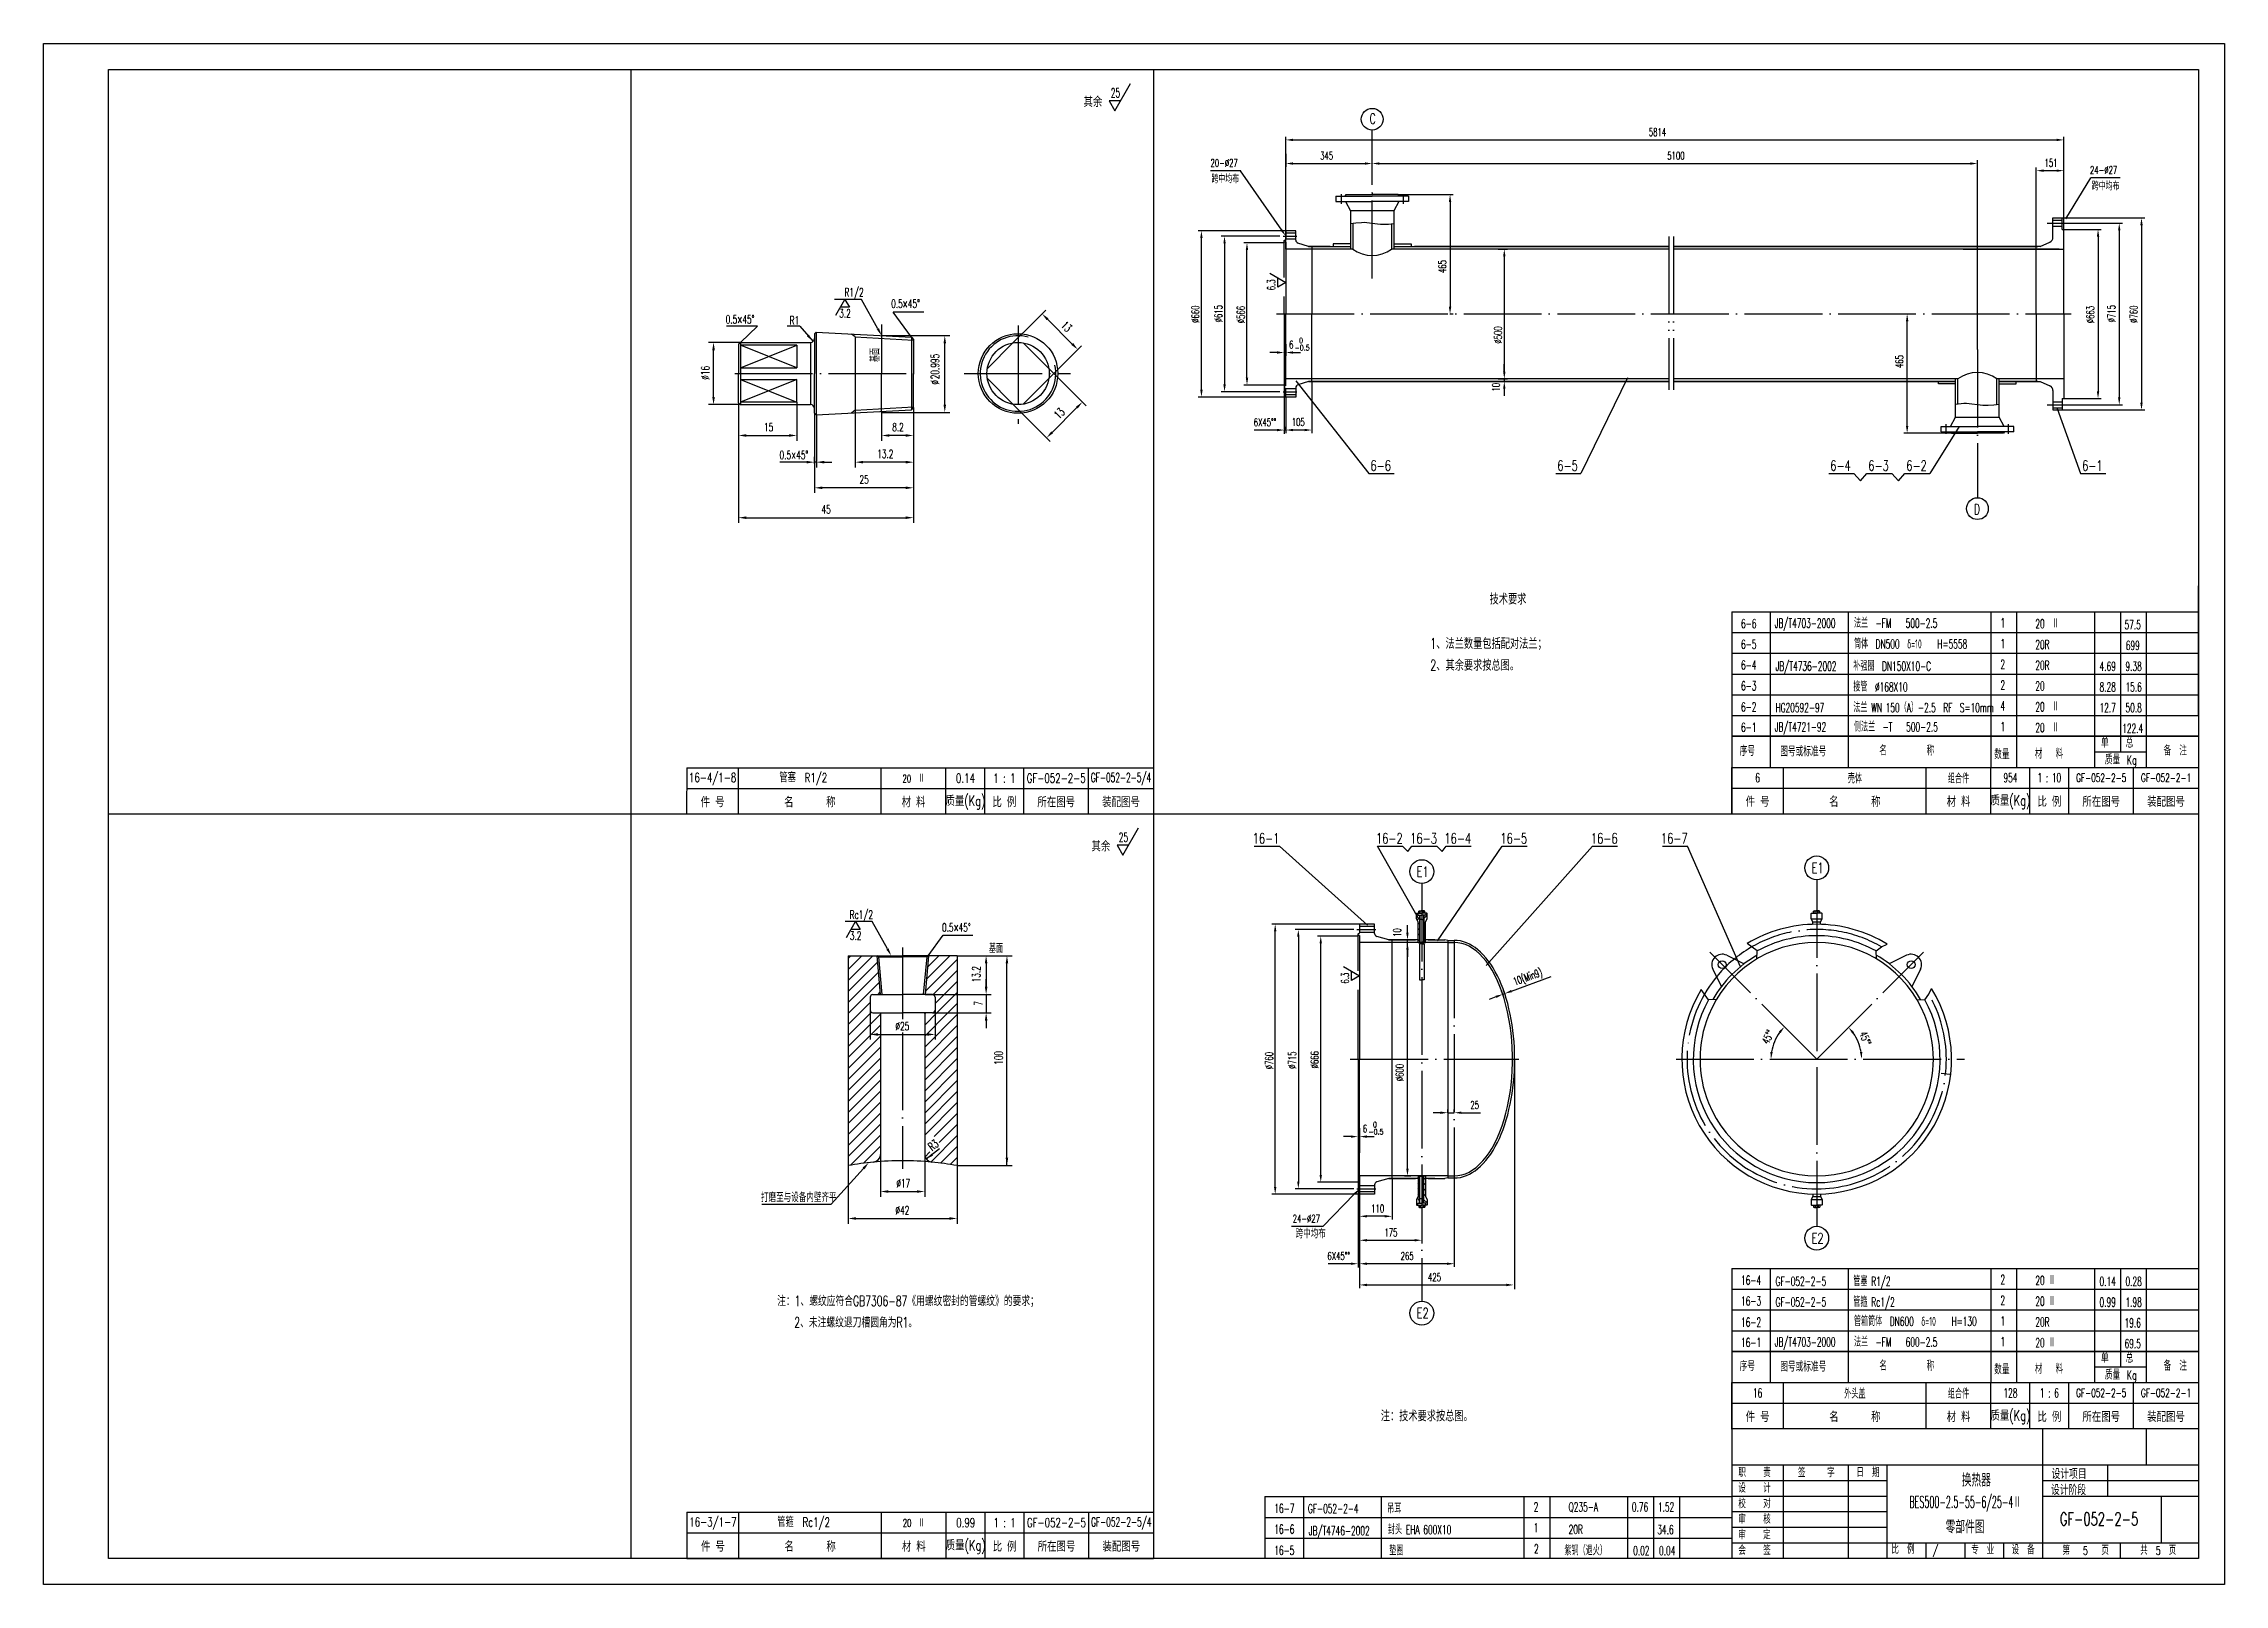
# Model space of a CAD drawing. Extents: x -1168 to 1459, y 189 to 1542.
# Drawn here: x -1168 to -327, y 198 to 792 of the extents above; entities that cross this region are included whole.
import ezdxf
from ezdxf.enums import TextEntityAlignment as Align

# ---------------------------------------------------------------- set-up
doc = ezdxf.new("R2010")
doc.units = 0
doc.header["$MEASUREMENT"] = 0
doc.linetypes.add('DASHDOT-M', pattern=[36, 30, -3, 0, -3])
doc.linetypes.add('DIVIDE-M', pattern=[39, 30, -3, 0, -3, 0, -3])
doc.layers.get('0').update_dxf_attribs({"linetype": 'CONTINUOUS'})
for name, color, linetype in [('1', 3, 'CONTINUOUS'), ('CDR_DWG1', 4, 'CONTINUOUS'), ('CDR_DWG2', 2, 'CONTINUOUS'), ('CDR_DWG3', 1, 'DASHDOT-M'), ('CDR_DWG4', 3, 'DIVIDE-M'), ('XS', 2, 'CONTINUOUS')]:
    doc.layers.add(name, color=color, linetype=linetype)
doc.styles.add('HZ', font='romans', dxfattribs={"width": 0.7, "bigfont": 'hz'})

msp = doc.modelspace()

# ---------------------------------------------------------------- texts
at = {"style": 'HZ'}
for s, height, width, p in [('25', 3.5, 0.6, (-756.9, 770.81)), ('其余', 4, 0.7, (-767.44, 767.09)), ('5814', 3, 0.65, (-549.42, 755.91)), ('345', 3, 0.65, (-676.16, 746.81)), ('5100', 3, 0.65, (-542.31, 746.81)), ('20-%%c27', 3, 0.65, (-718.46, 744.02)), ('跨中均布', 3, 0.68, (-718.05, 737.78)), ('151', 3, 0.65, (-396.79, 744.06)), ('24-%%c27', 3, 0.65, (-379.29, 741.27)), ('跨中均布', 3, 0.68, (-378.55, 735.03)), ('R1/2', 3.2, 0.65, (-859.62, 694.07)), ('0.5×45%%d', 3.2, 0.65, (-841.6, 689.68)), ('0.5×45%%d', 3.2, 0.65, (-905.4, 683.63)), ('R1', 3.2, 0.65, (-880.74, 683.21)), ('3.2', 3.2, 0.65, (-861.62, 685.93)), ('6', 3, 0.65, (-688.15, 674.01)), ('-0.5', 2.084, 0.7, (-686.02, 673.27)), ('0', 2.08, 0.7, (-684.28, 676.02)), ('15', 3.2, 0.65, (-890.6, 642.06)), ('8.2', 3.2, 0.65, (-841.2, 642.06)), ('6X45%%d%%d', 3, 0.65, (-701.8, 644.06)), ('105', 3, 0.65, (-687.11, 644.13)), ('0.5×45%%d', 3.2, 0.65, (-884.63, 631.33)), ('13.2', 3.2, 0.65, (-846.99, 631.77)), ('25', 3.2, 0.65, (-853.82, 621.89)), ('45', 3.2, 0.65, (-868.45, 610.36)), ('技术要求', 4.2, 0.65, (-610.82, 575.29)), ('6-6', 3.5, 0.6, (-513.85, 566.2)), ('JB/T4703-2000', 3.5, 0.6, (-500.88, 566.34)), ('法兰  -FM   500-2.5', 3.5, 0.6, (-470.31, 566.34)), ('20  Ⅱ', 3.5, 0.6, (-400.35, 566.11)), ('1、法兰数量包括配对法兰；', 4.2, 0.65, (-633.72, 558.15)), ('6-5', 3.5, 0.6, (-513.85, 558.2)), ('筒体  DN500  δ=10   H=5558', 3.5, 0.6, (-470.31, 558.34)), ('20R', 3.5, 0.6, (-400.35, 558.11)), ('2、其余要求按总图。', 4.2, 0.65, (-633.72, 549.79)), ('6-4', 3.5, 0.6, (-513.85, 550.2)), ('JB/T4736-2002', 3.5, 0.6, (-500.55, 549.78)), ('补强圈  DN150X10-C', 3.5, 0.6, (-470.55, 549.78)), ('20R', 3.5, 0.6, (-400.35, 550.11)), ('6-3', 3.5, 0.6, (-513.85, 542.2)), ('接管  %%C168X10', 3.5, 0.6, (-470.55, 541.78)), ('20  ', 3.5, 0.6, (-400.35, 542.11)), ('6-2', 3.5, 0.6, (-513.85, 534.03)), ('JB/T4721-92', 3.5, 0.6, (-500.88, 526.34)), ('HG20592-97', 3.5, 0.6, (-500.55, 533.78)), ('法兰 WN 150（A）-2.5  RF  S=10mm', 3.5, 0.6, (-470.55, 533.78)), ('侧法兰  -T   500-2.5', 3.5, 0.6, (-470.31, 526.34)), ('20  Ⅱ', 3.5, 0.6, (-400.35, 534.11)), ('6-1', 3.5, 0.6, (-513.85, 526.2)), ('20  Ⅱ', 3.5, 0.6, (-400.35, 526.11)), ('单', 3.5, 0.65, (-375.05, 520.15)), ('总', 3.5, 0.65, (-365.52, 520.15)), ('序号', 3.5, 0.65, (-514.4, 516.96)), ('图号或标准号', 3.5, 0.65, (-498.73, 516.77)), ('名         称', 3.5, 0.65, (-460.53, 517.14)), ('数量', 3.5, 0.65, (-416.23, 515.69)), ('材   料', 3.5, 0.65, (-400.57, 515.89)), ('质量', 3.5, 0.65, (-373.56, 513.67)), ('Kg', 3.5, 0.65, (-365.13, 513.62)), ('备  注', 3.5, 0.65, (-350.92, 517.11)), ('其余', 4, 0.7, (-764.36, 480.09)), ('25', 3.5, 0.6, (-753.83, 483.81)), ('Rc1/2', 3.2, 0.65, (-857.6, 454.15)), ('3.2', 3.2, 0.65, (-857.52, 446.02)), ('0.5×45%%d', 3.2, 0.65, (-822, 449.19)), ('基面', 3.2, 0.65, (-803.9, 441)), ('%%c25', 3.2, 0.65, (-839.95, 411.13)), ('25', 3, 0.65, (-618.23, 380.86)), ('6', 3, 0.65, (-659.7, 371.72)), ('-0.5', 2.084, 0.7, (-657.56, 370.98)), ('0', 2.08, 0.7, (-655.83, 373.73)), ('%%c17', 3.2, 0.65, (-839.6, 350.58)), ('打磨至与设备内壁齐平', 3.2, 0.7, (-891.79, 344.96)), ('%%c42', 3.2, 0.65, (-839.95, 340.19)), ('24-%%c27', 3, 0.65, (-686.75, 337.05)), ('110', 3, 0.65, (-656.47, 340.93)), ('跨中均布', 3.2, 0.7, (-685.65, 331.02)), ('175', 3, 0.65, (-651.38, 331.69)), ('6X45%%d%%d', 3, 0.65, (-673.35, 322.65)), ('265', 3, 0.65, (-645.13, 322.65)), ('425', 3, 0.65, (-634.57, 314.46)), ('16-4', 3.5, 0.6, (-513.85, 313.05)), ('GF-052-2-5', 3.5, 0.6, (-500.55, 312.62)), ('管塞 R1/2', 3.5, 0.6, (-470.55, 312.62)), ('20 Ⅱ', 3.5, 0.6, (-400.35, 312.95)), ('注：1、螺纹应符合GB7306-87《用螺纹密封的管螺纹》的要求；', 4, 0.65, (-885.57, 304.8)), ('16-3', 3.5, 0.6, (-513.85, 305.05)), ('GF-052-2-5', 3.5, 0.6, (-500.55, 304.62)), ('管箍 Rc1/2', 3.5, 0.6, (-470.55, 304.62)), ('20 Ⅱ', 3.5, 0.6, (-400.35, 304.95)), ('2、未注螺纹退刀槽圆角为R1。', 4, 0.65, (-878.95, 296.55)), ('16-2', 3.5, 0.6, (-513.85, 296.87)), ('管箱筒体  DN600  δ=10   H=130', 3.5, 0.6, (-470.31, 297.18)), ('20R', 3.5, 0.6, (-400.35, 296.95)), ('16-1', 3.5, 0.6, (-513.85, 289.05)), ('JB/T4703-2000', 3.5, 0.6, (-500.88, 289.18)), ('法兰  -FM   600-2.5', 3.5, 0.6, (-470.31, 289.18)), ('20 Ⅱ', 3.5, 0.6, (-400.35, 288.95)), ('单', 3.5, 0.65, (-375.05, 283)), ('总', 3.5, 0.65, (-365.52, 283)), ('序号', 3.5, 0.65, (-514.4, 279.8)), ('图号或标准号', 3.5, 0.65, (-498.73, 279.61)), ('名         称', 3.5, 0.65, (-460.53, 279.98)), ('数量', 3.5, 0.65, (-416.23, 278.54)), ('材   料', 3.5, 0.65, (-400.57, 278.74)), ('质量', 3.5, 0.65, (-373.56, 276.51)), ('Kg', 3.5, 0.65, (-365.13, 276.46)), ('备  注', 3.5, 0.65, (-350.92, 279.96)), ('注：技术要求按总图。', 4.2, 0.65, (-652.8, 260.38)), ('职    责', 3.2, 0.7, (-514.9, 238.94)), ('设    计', 3.2, 0.7, (-514.9, 232.94)), ('签     字', 3.2, 0.7, (-491.89, 238.89)), ('日  期', 3.2, 0.7, (-469.34, 238.98)), ('设计阶段', 4, 0.65, (-394.32, 231.99)), ('设计项目', 4, 0.65, (-394.11, 238.15)), ('16-7', 3.5, 0.6, (-693.85, 225.05)), ('GF-052-2-4', 3.5, 0.6, (-680.88, 225)), ('吊耳', 3.5, 0.6, (-650.31, 225)), ('Q235-A', 3.5, 0.6, (-580.35, 225.61)), ('校    对', 3.2, 0.7, (-514.9, 226.94)), ('16-6', 3.5, 0.6, (-693.85, 217.05)), ('JB/T4746-2002', 3.5, 0.6, (-680.55, 216.44)), ('封头 EHA 600X10', 3.5, 0.6, (-650.03, 216.88)), ('20R', 3.5, 0.6, (-580.35, 216.95)), ('34.6', 3.5, 0.6, (-546.15, 216.88)), ('审    核', 3.2, 0.7, (-514.9, 220.94)), ('GF-052-2-5', 5, 0.65, (-390.9, 220.24)), ('16-5', 3.5, 0.6, (-693.85, 208.87)), ('垫圈', 3.5, 0.6, (-649.54, 208.79)), ('会    签', 3.2, 0.7, (-514.9, 208.94)), ('审    定', 3.2, 0.7, (-514.9, 214.94)), ('比  例', 3.2, 0.7, (-455.87, 209.36)), ('/', 3.2, 0.7, (-439.91, 209.18)), ('专  业', 3.2, 0.7, (-425.1, 209.16)), ('设  备', 3.2, 0.7, (-409.52, 209.15)), ('第   5   页', 3.2, 0.7, (-389.92, 208.95)), ('共  5  页', 3.2, 0.7, (-359.92, 208.95))]:
    msp.add_text(s, height=height, dxfattribs=dict(at, width=width)).set_placement(p)
at = {"style": 'HZ', "width": 0.65}
for s, height, rotation, p in [('465', 3, 90, (-627.57, 703.06)), ('6.3', 3, 90, (-693.55, 696.44)), ('%%c660', 3, 90, (-722.81, 683.89)), ('%%c615', 3, 90, (-713.89, 684.06)), ('%%c566', 3, 90, (-705.24, 683.73)), ('%%c663', 3, 90, (-377.68, 683.73)), ('%%c715', 3, 90, (-369.5, 684.06)), ('%%c760', 3, 90, (-360.92, 683.89)), ('13', 3.2, 315, (-776.37, 682.61)), ('%%c500', 3, 90, (-606.06, 675.85)), ('%%c16', 3.2, 90, (-911.7, 661.92)), ('基面', 3.2, 90, (-846.13, 668.78)), ('20.995', 3.2, 90, (-823.09, 662.14)), ('465', 3, 90, (-451.3, 666.44)), ('%%c', 3.2, 90, (-823.09, 660.06)), ('10', 3, 90, (-606.85, 657.37)), ('13', 3.2, 45, (-776.88, 646.59)), ('10', 3, 90, (-644.98, 447.15)), ('13.2', 3.2, 90, (-807.21, 429.63)), ('6.3', 3, 90, (-665.1, 429.15)), ('10(Min9)', 3, 20, (-601.11, 428.36)), ('7', 3.2, 90, (-806.39, 420.65)), ('45%%d%%d', 3, 64.08577, (-503.27, 405.53)), ('45%%d%%d', 3, 291.68525, (-468.33, 409.92)), ('100', 3.2, 90, (-798.56, 397.82)), ('%%c760', 3, 90, (-694.35, 396.11)), ('%%c715', 3, 90, (-685.44, 396.28)), ('%%c666', 3, 90, (-676.79, 396.44)), ('%%c600', 3, 90, (-644, 391.51)), ('R3', 3.2, 37.69483, (-825.84, 364.49))]:
    msp.add_text(s, height=height, rotation=rotation, dxfattribs=at).set_placement(p)
at = {"style": 'HZ'}
for s, height, width, p in [('1', 3.5, 0.6, (-412.91, 568.22)), ('57.5', 3.5, 0.6, (-362.79, 567.52)), ('1', 3.5, 0.6, (-412.91, 560.22)), ('699', 3.5, 0.6, (-362.79, 559.52)), ('2', 3.5, 0.6, (-412.91, 552.22)), ('4.69', 3.5, 0.6, (-372.45, 551.48)), ('9.38', 3.5, 0.6, (-362.45, 551.48)), ('2', 3.5, 0.6, (-412.91, 544.22)), ('8.28', 3.5, 0.6, (-372.45, 543.48)), ('15.6', 3.5, 0.6, (-362.45, 543.48)), ('4', 3.5, 0.6, (-412.91, 536.22)), ('1', 3.5, 0.6, (-412.91, 528.22)), ('12.7', 3.5, 0.6, (-372.45, 535.48)), ('50.8', 3.5, 0.6, (-362.45, 535.48)), ('122.4', 3.5, 0.6, (-362.79, 527.52)), ('16-4/1-8', 3.5, 0.7, (-910.46, 508.35)), ('管塞  R1/2   ', 3.5, 0.7, (-872.96, 508.35)), ('20  Ⅱ', 3, 0.65, (-832.96, 508.35)), ('0.14', 3.5, 0.7, (-812.96, 508.35)), ('1 : 1', 3.5, 0.7, (-797.96, 508.35)), ('GF-052-2-5', 3.5, 0.7, (-777.96, 508.35)), ('GF-052-2-5/4', 3.5, 0.6, (-752.96, 508.35)), ('6', 3.5, 0.6, (-507.46, 508.5)), ('壳体', 3.5, 0.6, (-469.96, 508.5)), ('组合件', 3.5, 0.6, (-429.96, 508.5)), ('954', 3.5, 0.6, (-409.96, 508.5)), ('1 : 10', 3.5, 0.6, (-394.96, 508.5)), ('GF-052-2-5', 3.2, 0.65, (-374.96, 508.5)), ('GF-052-2-1', 3.2, 0.65, (-349.96, 508.5)), ('件 号', 4, 0.7, (-910.46, 499.35)), ('名      称', 4, 0.7, (-872.96, 499.35)), ('材 料', 4, 0.7, (-832.96, 499.35)), ('质量(Kg)', 4, 0.7, (-812.96, 499.35)), ('比 例', 4, 0.7, (-797.96, 499.35)), ('所在图号', 4, 0.7, (-777.96, 499.35)), ('装配图号', 4, 0.7, (-752.96, 499.35)), ('件 号', 4, 0.7, (-507.46, 499.5)), ('名      称', 4, 0.7, (-469.96, 499.5)), ('材 料', 4, 0.7, (-429.96, 499.5)), ('质量(Kg)', 4, 0.7, (-409.96, 499.5)), ('比 例', 4, 0.7, (-394.96, 499.5)), ('所在图号', 4, 0.7, (-374.96, 499.5)), ('装配图号', 4, 0.7, (-349.96, 499.5)), ('2', 3.5, 0.6, (-412.91, 315.06)), ('0.14', 3.5, 0.6, (-372.45, 314.32)), ('0.28', 3.5, 0.6, (-362.45, 314.32)), ('2', 3.5, 0.6, (-412.91, 307.06)), ('0.99', 3.5, 0.6, (-372.45, 306.32)), ('1.98', 3.5, 0.6, (-362.45, 306.32)), ('1', 3.5, 0.6, (-412.91, 299.06)), ('19.6', 3.5, 0.6, (-362.79, 298.36)), ('1', 3.5, 0.6, (-412.91, 291.06)), ('69.5', 3.5, 0.6, (-362.79, 290.36)), ('16', 3.5, 0.6, (-507.46, 271.35)), ('外头盖', 3.5, 0.6, (-469.96, 271.35)), ('组合件', 3.5, 0.6, (-429.96, 271.35)), ('128', 3.5, 0.6, (-409.96, 271.35)), ('1 : 6', 3.5, 0.6, (-394.96, 271.35)), ('GF-052-2-5', 3.2, 0.65, (-374.96, 271.35)), ('GF-052-2-1', 3.2, 0.65, (-349.96, 271.35)), ('件 号', 4, 0.7, (-507.46, 262.35)), ('名      称', 4, 0.7, (-469.96, 262.35)), ('材 料', 4, 0.7, (-429.96, 262.35)), ('质量(Kg)', 4, 0.7, (-409.96, 262.35)), ('比 例', 4, 0.7, (-394.96, 262.35)), ('所在图号', 4, 0.7, (-374.96, 262.35)), ('装配图号', 4, 0.7, (-349.96, 262.35)), (' 换热器', 5, 0.65, (-424.23, 237.99)), ('2', 3.5, 0.6, (-592.91, 227.38)), ('0.76', 3.5, 0.6, (-552.79, 227.38)), ('1.52', 3.5, 0.6, (-542.79, 227.38)), ('BES500-2.5-55-6/25-4Ⅱ', 4.5, 0.5, (-427.42, 228.99)), ('16-3/1-7', 3.5, 0.7, (-910.35, 221.35)), ('管箍  Rc1/2   ', 3.5, 0.7, (-872.85, 221.35)), ('20  Ⅱ', 3, 0.65, (-832.85, 221.35)), ('0.99', 3.5, 0.7, (-812.85, 221.35)), ('1 : 1', 3.5, 0.7, (-797.85, 221.35)), ('GF-052-2-5', 3.5, 0.7, (-777.85, 221.35)), ('GF-052-2-5/4', 3.5, 0.6, (-752.85, 221.35)), ('1', 3.5, 0.6, (-592.91, 219.38)), ('零部件图', 5, 0.65, (-427.46, 219.94)), ('件 号', 4, 0.7, (-910.35, 212.35)), ('名      称', 4, 0.7, (-872.85, 212.35)), ('材 料', 4, 0.7, (-832.85, 212.35)), ('质量(Kg)', 4, 0.7, (-812.85, 212.35)), ('比 例', 4, 0.7, (-797.85, 212.35)), ('所在图号', 4, 0.7, (-777.85, 212.35)), ('装配图号', 4, 0.7, (-752.85, 212.35)), ('2', 3.5, 0.6, (-592.8, 211.25)), ('0.02', 3.5, 0.6, (-552.34, 210.51)), ('0.04', 3.5, 0.6, (-542.34, 210.51))]:
    msp.add_text(s, height=height, dxfattribs=dict(at, width=width)).set_placement(p, align=Align.MIDDLE)
at = {"style": 'HZ', "width": 0.6}
msp.add_text('紫铜（退火）', height=3.5, dxfattribs=at).set_placement((-573.77, 208.79), align=Align.CENTER)
at = {"layer": 'CDR_DWG1', "style": 'HZ', "width": 0.7}
for s, p in [('6-6', (-652.82, 628.85)), ('6-5', (-580.74, 628.85)), ('6-4', (-475.47, 628.85)), ('6-3', (-460.82, 628.85)), ('6-2', (-446.16, 628.85)), ('6-1', (-378.35, 628.85)), ('16-1', (-697.04, 485.15)), ('16-2', (-649.5, 485.15)), ('16-3', (-636.29, 485.15)), ('16-4', (-623.08, 485.15)), ('16-5', (-601.48, 485.15)), ('16-6', (-566.6, 485.15)), ('16-7', (-539.6, 485.15))]:
    msp.add_text(s, height=4, dxfattribs=at).set_placement(p, align=Align.MIDDLE)
msp.add_text('E2', height=4, dxfattribs=at).set_placement((-484.35, 328.98), align=Align.CENTER)
at = {"layer": 'CDR_DWG2', "style": 'HZ'}
for s, width, p in [('C', 0.65, (-655.93, 760.61)), ('D', 0.65, (-422.85, 610.01)), ('E1', 0.7, (-636.62, 470.34)), ('E1', 0.7, (-484.35, 471.76)), ('E2', 0.7, (-636.62, 300.13))]:
    msp.add_text(s, height=4, dxfattribs=dict(at, width=width)).set_placement(p, align=Align.CENTER)

# ---------------------------------------------------------------- blocks, each defined once
blk = doc.blocks.new('*X99')
at = {"layer": '1', "color": 0, "linetype": 'Continuous'}
for p, q in [((-22125.58, -20016.59), (-22116.03, -20007.04)), ((-22125.58, -20012.35), (-22120.27, -20007.04)), ((-22125.58, -20008.1), (-22124.52, -20007.04)), ((-22095.39, -20016.09), (-22086.33, -20007.04)), ((-22094.96, -20011.43), (-22090.58, -20007.04)), ((-22125.58, -20020.83), (-22114.36, -20009.61)), ((-22125.58, -20025.07), (-22114.01, -20013.5)), ((-22095.81, -20020.76), (-22083.58, -20008.53)), ((-22092.85, -20022.04), (-22083.58, -20012.77)), ((-22125.58, -20029.32), (-22113.66, -20017.4)), ((-22114.06, -20022.04), (-22113.31, -20021.29)), ((-22092.87, -20022.06), (-22092.85, -20022.04)), ((-22092.08, -20025.52), (-22088.61, -20022.04)), ((-22091.36, -20029.04), (-22084.36, -20022.04)), ((-22088.61, -20022.04), (-22083.58, -20017.02)), ((-22084.36, -20022.04), (-22083.58, -20021.26)), ((-22125.58, -20033.56), (-22117.08, -20025.06)), ((-22125.58, -20037.8), (-22116.64, -20028.87)), ((-22125.58, -20042.05), (-22113.08, -20029.55)), ((-22096.08, -20038), (-22087.12, -20029.04)), ((-22096.08, -20033.76), (-22091.36, -20029.04)), ((-22096.08, -20029.52), (-22095.61, -20029.04)), ((-22096.08, -20042.24), (-22083.58, -20029.74)), ((-22087.12, -20029.04), (-22083.58, -20025.5)), ((-22125.58, -20046.29), (-22113.08, -20033.79)), ((-22125.58, -20050.53), (-22113.08, -20038.03)), ((-22096.08, -20046.49), (-22083.58, -20033.99)), ((-22096.08, -20050.73), (-22083.58, -20038.23)), ((-22125.58, -20054.77), (-22113.08, -20042.27)), ((-22125.58, -20059.02), (-22113.08, -20046.52)), ((-22096.08, -20054.97), (-22083.58, -20042.47)), ((-22096.08, -20059.21), (-22083.58, -20046.71)), ((-22125.58, -20063.26), (-22113.08, -20050.76)), ((-22125.58, -20067.5), (-22113.08, -20055)), ((-22096.08, -20063.46), (-22083.58, -20050.96)), ((-22096.08, -20067.7), (-22083.58, -20055.2)), ((-22125.58, -20071.74), (-22113.08, -20059.24)), ((-22125.58, -20075.99), (-22113.08, -20063.49)), ((-22096.08, -20071.94), (-22083.58, -20059.44)), ((-22096.08, -20076.19), (-22083.58, -20063.69)), ((-22125.58, -20080.23), (-22113.08, -20067.73)), ((-22125.58, -20084.47), (-22113.08, -20071.97)), ((-22092.4, -20076.74), (-22083.58, -20067.93)), ((-22090.48, -20079.07), (-22083.58, -20072.17)), ((-22124.66, -20087.8), (-22113.08, -20076.21)), ((-22119.68, -20087.05), (-22113.08, -20080.46)), ((-22096.08, -20080.43), (-22095.94, -20080.28)), ((-22096.08, -20084.67), (-22094.09, -20082.68)), ((-22093.75, -20086.59), (-22083.58, -20076.41)), ((-22089.92, -20087), (-22083.58, -20080.66)), ((-22114.92, -20086.54), (-22113.08, -20084.7)), ((-22086.2, -20087.52), (-22083.58, -20084.9))]:
    blk.add_line(p, q, dxfattribs=at)
blk = doc.blocks.new('*X70')
for p, q in [((15.53, 49.48), (16.04, 49.98)), ((15.79, 47.61), (16.92, 48.74)), ((16.16, 45.86), (16.92, 46.62)), ((16.16, 43.74), (16.92, 44.5)), ((16.16, 41.62), (16.92, 42.38)), ((18.35, 48.05), (19.73, 49.43)), ((18.35, 45.93), (19.1, 46.68)), ((18.35, 43.8), (19.1, 44.56)), ((18.35, 41.68), (19.1, 42.44)), ((16.16, 39.5), (16.92, 40.26)), ((18.35, 39.56), (19.1, 40.32))]:
    blk.add_line(p, q)
blk = doc.blocks.new('CZD')
at = {"layer": 'XS'}
blk.add_lwpolyline([(3.5, 6.06), (0, 0), (-1.75, 3.03), (1.75, 3.03)], dxfattribs=at)

# ---------------------------------------------------------------- linework, layer by layer
for p, q in [((-1168.46, 197.53), (-1168.46, 791.53)), ((-1168.46, 791.53), (-327.46, 791.53)), ((-327.46, 791.53), (-327.46, 197.53)), ((-941.96, 781.53), (-941.96, 207.53)), ((-755.33, 765.66), (-749.25, 776.2)), ((-740.46, 781.53), (-740.46, 207.53)), ((-753.11, 769.51), (-757.56, 769.51)), ((-757.56, 769.51), (-755.33, 765.66)), ((-656.09, 745.31), (-656.09, 758.16)), ((-689.39, 749.05), (-689.39, 755.66)), ((-689.39, 712.31), (-689.39, 749.05)), ((-689.39, 749.05), (-689.39, 744.06)), ((-686.59, 754.41), (-392.19, 754.41)), ((-389.39, 719.91), (-389.39, 755.66)), ((-707.11, 742.52), (-718.46, 742.52)), ((-706.75, 742.52), (-707.11, 742.52)), ((-690.99, 719.59), (-706.93, 742.52)), ((-686.59, 745.31), (-658.89, 745.31)), ((-656.09, 745.31), (-656.09, 746.56)), ((-653.29, 745.31), (-425.49, 745.31)), ((-422.69, 673.6), (-422.69, 746.56)), ((-399.99, 713.31), (-399.99, 743.81)), ((-397.19, 742.56), (-392.19, 742.56)), ((-389.39, 730.85), (-389.39, 743.81)), ((-646.08, 733.31), (-624.82, 733.31)), ((-388.54, 723.95), (-378.97, 739.77)), ((-367.62, 739.77), (-378.97, 739.77)), ((-626.07, 730.51), (-626.07, 690.11)), ((-389.99, 724.31), (-358.17, 724.31)), ((-689.39, 719.33), (-723.2, 719.33)), ((-721.95, 658.08), (-721.95, 716.53)), ((-691.66, 717.29), (-714.29, 717.29)), ((-389.39, 719.91), (-374.93, 719.91)), ((-387.89, 722.31), (-366.75, 722.31)), ((-376.18, 717.11), (-376.18, 657.51)), ((-368, 719.51), (-368, 655.11)), ((-359.42, 721.51), (-359.42, 653.11)), ((-713.04, 714.49), (-713.04, 660.12)), ((-689.99, 714.71), (-705.63, 714.71)), ((-704.38, 662.71), (-704.38, 711.91)), ((-607.54, 712.31), (-603.9, 712.31)), ((-605.15, 709.51), (-605.15, 665.11)), ((-695.63, 703.07), (-689.39, 699.46)), ((-692.51, 697.66), (-692.51, 701.27)), ((-689.39, 699.46), (-692.51, 697.66)), ((-862.22, 692.94), (-863.49, 692.94)), ((-859.42, 692.94), (-862.22, 692.94)), ((-853.03, 692.94), (-861.85, 692.94)), ((-846.72, 681.58), (-853.03, 692.94)), ((-893.21, 682.55), (-905.13, 682.55)), ((-899.72, 676.35), (-893.21, 682.55)), ((-876.87, 682.57), (-881.66, 682.57)), ((-876.87, 682.57), (-871.72, 676.73)), ((-845.27, 683.23), (-845.27, 664.35)), ((-828.95, 687.97), (-840.87, 687.97)), ((-833.71, 678.33), (-840.87, 687.97)), ((-799.57, 671.25), (-782.01, 688.81)), ((-771.75, 675.72), (-781.3, 685.27)), ((-626.16, 687.31), (-624.82, 687.31)), ((-452.17, 687.31), (-448.55, 687.31)), ((-449.8, 644.11), (-449.8, 684.51)), ((-899.72, 676.35), (-912.1, 676.35)), ((-910.1, 655.35), (-910.1, 673.35)), ((-855.47, 678.45), (-855.47, 628.17)), ((-845.27, 678.95), (-818.92, 678.95)), ((-820.92, 652.38), (-820.92, 675.95)), ((-785.78, 657.46), (-768.22, 675.02)), ((-689.39, 675.69), (-689.39, 671.19)), ((-780.83, 666.3), (-766.45, 651.92)), ((-692.79, 672.44), (-695.59, 672.44)), ((-689.99, 672.58), (-689.99, 671.19)), ((-689.39, 672.44), (-689.99, 672.44)), ((-689.39, 672.44), (-689.99, 672.44)), ((-686.59, 672.44), (-683.79, 672.44)), ((-605.15, 665.11), (-605.15, 667.91)), ((-845.27, 649.38), (-845.27, 664.35)), ((-691.66, 657.32), (-714.29, 657.32)), ((-689.99, 659.91), (-705.63, 659.91)), ((-689.99, 659.28), (-689.99, 641.14)), ((-685.5, 661.59), (-657.37, 625.78)), ((-679.37, 661.51), (-679.37, 641.31)), ((-607.54, 662.31), (-603.9, 662.31)), ((-605.15, 661.31), (-606.4, 661.31)), ((-605.15, 662.31), (-605.15, 661.31)), ((-605.15, 662.31), (-605.15, 661.31)), ((-605.15, 658.51), (-605.15, 655.71)), ((-557.61, 662.66), (-575.59, 625.78)), ((-899.72, 652.35), (-912.1, 652.35)), ((-900.47, 653.1), (-900.47, 638.46)), ((-877.97, 653.36), (-877.97, 638.46)), ((-871.21, 649.06), (-871.21, 618.29)), ((-870.43, 648.34), (-870.43, 628.17)), ((-845.27, 649.38), (-845.27, 638.46)), ((-845.27, 649.38), (-818.92, 649.38)), ((-832.97, 651.19), (-832.97, 638.46)), ((-794.62, 652.51), (-780.24, 638.13)), ((-779.54, 641.67), (-769.99, 651.22)), ((-689.39, 655.28), (-723.2, 655.28)), ((-689.39, 655.28), (-689.39, 643.81)), ((-391.92, 650.82), (-382.9, 625.78)), ((-389.99, 650.31), (-358.17, 650.31)), ((-389.39, 654.71), (-374.93, 654.71)), ((-387.89, 652.31), (-366.75, 652.31)), ((-897.47, 640.46), (-880.97, 640.46)), ((-835.97, 640.46), (-842.27, 640.46)), ((-692.79, 642.56), (-701.57, 642.56)), ((-689.39, 642.56), (-689.99, 642.56)), ((-689.39, 642.56), (-689.99, 642.56)), ((-689.39, 642.56), (-689.39, 643.81)), ((-689.39, 643.81), (-689.39, 641.31)), ((-682.17, 642.56), (-686.59, 642.56)), ((-427.69, 641.31), (-451.05, 641.31)), ((-429.69, 643.91), (-441.01, 625.78)), ((-900.47, 638.46), (-900.47, 606.76)), ((-871.21, 629.61), (-871.21, 632.17)), ((-832.97, 638.46), (-832.97, 628.17)), ((-874.21, 630.17), (-884.6, 630.17)), ((-870.43, 630.17), (-871.21, 630.17)), ((-867.43, 630.17), (-864.43, 630.17)), ((-835.97, 630.17), (-852.47, 630.17)), ((-832.97, 628.17), (-832.97, 618.29)), ((-657.37, 625.78), (-647.67, 625.78)), ((-585.29, 625.78), (-575.59, 625.78)), ((-480.02, 625.78), (-470.32, 625.78)), ((-470.32, 625.78), (-467.82, 623.03)), ((-467.82, 623.03), (-465.37, 625.78)), ((-465.37, 625.78), (-455.67, 625.78)), ((-455.67, 625.78), (-453.17, 623.03)), ((-453.17, 623.03), (-450.71, 625.78)), ((-450.71, 625.78), (-441.01, 625.78)), ((-422.69, 629.31), (-422.69, 616.45)), ((-382.9, 625.78), (-373.2, 625.78)), ((-835.97, 620.29), (-868.21, 620.29)), ((-832.97, 618.29), (-832.97, 606.76)), ((-897.47, 608.76), (-835.97, 608.76)), ((-367.45, 532.5), (-367.45, 572.5)), ((-517.45, 564.5), (-337.46, 564.5)), ((-517.45, 556.5), (-337.46, 556.5)), ((-517.45, 548.5), (-337.46, 548.5)), ((-517.45, 540.5), (-337.46, 540.5)), ((-517.45, 532.5), (-337.46, 532.5)), ((-517.45, 532.5), (-337.46, 532.5)), ((-367.45, 524.5), (-367.45, 532.5)), ((-337.46, 524.5), (-517.45, 524.5)), ((-517.45, 524.5), (-337.46, 524.5)), ((-367.45, 518.5), (-367.45, 524.5)), ((-377.45, 518.5), (-357.45, 518.5)), ((-517.46, 494.5), (-517.46, 512.5)), ((-920.46, 504.35), (-740.46, 504.35)), ((-517.46, 504.5), (-337.46, 504.5)), ((-517.45, 504.5), (-337.46, 504.5)), ((-1143.46, 494.53), (-337.46, 494.53)), ((-920.56, 494.53), (-740.56, 494.53)), ((-752.26, 478.66), (-746.17, 489.2)), ((-754.48, 482.51), (-752.26, 478.66)), ((-750.03, 482.51), (-754.48, 482.51)), ((-701.59, 482.07), (-691.89, 482.07)), ((-657.96, 451.62), (-691.89, 482.07)), ((-638.24, 454.21), (-654.05, 482.07)), ((-654.05, 482.07), (-644.35, 482.07)), ((-644.35, 482.07), (-642.32, 480.06)), ((-642.32, 480.06), (-640.84, 482.07)), ((-640.84, 482.07), (-631.14, 482.07)), ((-631.14, 482.07), (-629.12, 480.06)), ((-630.93, 445.6), (-606.03, 482.07)), ((-629.12, 480.06), (-627.63, 482.07)), ((-627.63, 482.07), (-617.93, 482.07)), ((-612.13, 436.08), (-571.15, 482.07)), ((-606.03, 482.07), (-596.33, 482.07)), ((-571.15, 482.07), (-561.45, 482.07)), ((-544.15, 482.07), (-534.45, 482.07)), ((-514.07, 435.62), (-534.45, 482.07)), ((-858.12, 453.03), (-859.39, 453.03)), ((-855.32, 453.03), (-858.12, 453.03)), ((-848.93, 453.03), (-857.75, 453.03)), ((-843.04, 442.52), (-848.93, 453.03)), ((-827.36, 439.9), (-821.6, 447.81)), ((-821.6, 447.81), (-810.15, 447.81)), ((-660.93, 452.04), (-694.75, 452.04)), ((-693.5, 350.79), (-693.5, 449.24)), ((-663.21, 450), (-685.83, 450)), ((-684.58, 447.2), (-684.58, 352.83)), ((-661.53, 447.41), (-677.18, 447.41)), ((-662.03, 450), (-654.7, 450)), ((-642.5, 448.81), (-642.5, 451.61)), ((-642.5, 357.81), (-642.5, 446.01)), ((-816.18, 439.9), (-794.96, 439.9)), ((-675.93, 355.41), (-675.93, 444.61)), ((-642.5, 442.21), (-642.5, 439.41)), ((-804.98, 436.9), (-804.98, 427.9)), ((-804.98, 427.9), (-804.98, 430.9)), ((-796.96, 358.99), (-796.96, 436.9)), ((-667.18, 435.78), (-660.93, 432.17)), ((-664.06, 430.37), (-664.06, 433.98)), ((-660.93, 432.17), (-664.06, 430.37)), ((-602.37, 426.26), (-587.08, 431.9)), ((-828.52, 424.9), (-802.98, 424.9)), ((-804.98, 424.9), (-804.98, 417.9)), ((-608.37, 424.04), (-611, 423.07)), ((-849.68, 418.9), (-849.68, 407.53)), ((-825.68, 417.9), (-802.98, 417.9)), ((-824.68, 419.4), (-824.68, 407.53)), ((-804.98, 414.9), (-804.98, 411.9)), ((-846.68, 409.53), (-827.68, 409.53)), ((-837.18, 409.31), (-836.96, 409.53)), ((-601.16, 400.01), (-601.16, 311.35)), ((-629.76, 379.36), (-632.56, 379.36)), ((-626.96, 379.36), (-626.96, 380.61)), ((-626.96, 379.36), (-624.46, 379.36)), ((-624.46, 379.36), (-624.46, 380.61)), ((-621.66, 379.36), (-614.36, 379.36)), ((-664.33, 370.15), (-667.13, 370.15)), ((-660.93, 370.15), (-661.53, 370.15)), ((-660.93, 370.15), (-661.53, 370.15)), ((-658.13, 370.15), (-655.33, 370.15)), ((-845.68, 363.31), (-845.68, 346.98)), ((-828.68, 363.31), (-828.68, 346.98)), ((-822.91, 365.45), (-828.05, 361.47)), ((-852.24, 357.91), (-864.69, 344.09)), ((-858.18, 358.99), (-858.18, 336.59)), ((-816.18, 358.99), (-794.96, 358.99)), ((-816.18, 358.99), (-816.18, 336.59)), ((-660.93, 355.01), (-660.93, 313.59)), ((-648.43, 354.21), (-648.43, 338.18)), ((-643.62, 355.01), (-641.25, 355.01)), ((-624.46, 356.42), (-624.46, 319.9)), ((-842.68, 348.98), (-831.68, 348.98)), ((-660.93, 347.99), (-694.75, 347.99)), ((-663.21, 350.03), (-685.83, 350.03)), ((-661.53, 352.61), (-677.18, 352.61)), ((-662.89, 348.03), (-675.08, 335.55)), ((-661.53, 351.67), (-661.53, 319.73)), ((-891.49, 344.09), (-864.69, 344.09)), ((-855.18, 338.59), (-819.18, 338.59)), ((-660.93, 340.68), (-660.93, 338.18)), ((-660.93, 339.43), (-660.93, 340.68)), ((-651.23, 339.43), (-658.13, 339.43)), ((-675.08, 335.55), (-687.25, 335.55)), ((-660.93, 330.3), (-660.93, 328.94)), ((-658.13, 330.19), (-639.76, 330.19)), ((-636.96, 330.3), (-636.96, 328.94)), ((-664.33, 321.15), (-673.12, 321.15)), ((-660.93, 322.48), (-660.93, 320.6)), ((-660.93, 321.54), (-660.93, 319.9)), ((-627.26, 321.15), (-658.13, 321.15)), ((-660.93, 314.06), (-660.93, 311.71)), ((-658.13, 312.96), (-604.34, 312.96)), ((-517.45, 319.34), (-337.46, 319.34)), ((-517.45, 311.34), (-337.46, 311.34)), ((-367.45, 287.34), (-367.45, 319.34)), ((-517.45, 303.34), (-337.46, 303.34)), ((-517.45, 295.34), (-337.46, 295.34)), ((-337.46, 287.34), (-517.45, 287.34)), ((-517.45, 287.34), (-337.46, 287.34)), ((-367.45, 281.34), (-367.45, 287.34)), ((-377.45, 281.34), (-357.45, 281.34)), ((-517.46, 267.35), (-337.46, 267.35)), ((-517.45, 267.34), (-337.46, 267.34)), ((-517.46, 257.56), (-337.46, 257.56)), ((-397.46, 207.56), (-397.46, 257.56)), ((-357.46, 243.56), (-357.46, 257.56)), ((-517.46, 243.56), (-337.46, 243.56)), ((-517.46, 237.56), (-457.46, 237.56)), ((-497.46, 207.56), (-497.46, 243.56)), ((-472.46, 207.56), (-472.46, 243.56)), ((-457.46, 207.56), (-457.46, 243.56)), ((-397.46, 237.56), (-337.46, 237.56)), ((-372.46, 231.56), (-372.46, 243.56)), ((-372.46, 231.56), (-372.46, 243.56)), ((-697.45, 231.35), (-517.46, 231.35)), ((-517.46, 231.56), (-457.46, 231.56)), ((-397.46, 231.56), (-337.46, 231.56)), ((-351.84, 231.56), (-351.84, 213.56)), ((-697.45, 223.35), (-517.46, 223.35)), ((-517.46, 225.56), (-457.46, 225.56)), ((-517.46, 219.56), (-457.46, 219.56)), ((-920.35, 217.35), (-740.35, 217.35)), ((-697.45, 215.35), (-517.46, 215.35)), ((-517.46, 213.56), (-337.46, 213.56)), ((-442.46, 207.56), (-442.46, 213.56)), ((-427.46, 207.56), (-427.46, 213.56)), ((-412.46, 207.56), (-412.46, 213.56)), ((-367.46, 207.56), (-367.46, 213.56)), ((-920.46, 207.53), (-740.46, 207.53)), ((-327.46, 197.53), (-1168.46, 197.53))]:
    msp.add_line(p, q)
for radius, start, end in [(17.63, 144.11024, 170.88976), (17.35, 9.25788, 35.74212)]:
    msp.add_arc((-484.68, 400.01), radius, start, end)
for points in [[(-686.59, 754.87), (-686.59, 753.94), (-689.39, 754.41)], [(-392.19, 754.87), (-392.19, 753.94), (-389.39, 754.41)], [(-686.59, 745.77), (-686.59, 744.84), (-689.39, 745.31)], [(-658.89, 745.77), (-658.89, 744.84), (-656.09, 745.31)], [(-653.29, 745.77), (-653.29, 744.84), (-656.09, 745.31)], [(-425.49, 745.77), (-425.49, 744.84), (-422.69, 745.31)], [(-397.19, 743.02), (-397.19, 742.09), (-399.99, 742.56)], [(-392.19, 743.02), (-392.19, 742.09), (-389.39, 742.56)], [(-626.54, 730.51), (-625.6, 730.51), (-626.07, 733.31)], [(-359.89, 721.51), (-358.96, 721.51), (-359.42, 724.31)], [(-721.49, 716.53), (-722.42, 716.53), (-721.95, 719.33)], [(-712.57, 714.49), (-713.5, 714.49), (-713.04, 717.29)], [(-690.6, 719.86), (-691.37, 719.32), (-689.39, 717.29)], [(-376.65, 717.11), (-375.71, 717.11), (-376.18, 719.91)], [(-368.47, 719.51), (-367.54, 719.51), (-368, 722.31)], [(-703.92, 711.91), (-704.85, 711.91), (-704.38, 714.71)], [(-605.62, 709.51), (-604.68, 709.51), (-605.15, 712.31)], [(-626.54, 690.11), (-625.6, 690.11), (-626.07, 687.31)], [(-846.29, 681.82), (-847.16, 681.33), (-845.27, 678.95)], [(-780.94, 685.62), (-781.65, 684.92), (-783.42, 687.39)], [(-450.26, 684.51), (-449.33, 684.51), (-449.8, 687.31)], [(-910.6, 673.35), (-909.6, 673.35), (-910.1, 676.35)], [(-873.33, 679.31), (-874.08, 678.65), (-871.72, 676.73)], [(-821.42, 675.95), (-820.42, 675.95), (-820.92, 678.95)], [(-771.4, 676.08), (-772.11, 675.37), (-769.63, 673.6)], [(-692.79, 672.91), (-692.79, 671.98), (-689.99, 672.44)], [(-686.59, 672.91), (-686.59, 671.98), (-689.39, 672.44)], [(-686.59, 672.91), (-686.59, 671.98), (-689.39, 672.44)], [(-605.62, 665.11), (-604.68, 665.11), (-605.15, 662.31)], [(-605.62, 665.11), (-604.68, 665.11), (-605.15, 662.31)], [(-721.49, 658.08), (-722.42, 658.08), (-721.95, 655.28)], [(-712.57, 660.12), (-713.5, 660.12), (-713.04, 657.32)], [(-703.92, 662.71), (-704.85, 662.71), (-704.38, 659.91)], [(-605.62, 658.51), (-604.68, 658.51), (-605.15, 661.31)], [(-376.65, 657.51), (-375.71, 657.51), (-376.18, 654.71)], [(-910.6, 655.35), (-909.6, 655.35), (-910.1, 652.35)], [(-821.42, 652.38), (-820.42, 652.38), (-820.92, 649.38)], [(-770.34, 651.57), (-769.64, 650.86), (-767.87, 653.34)], [(-368.47, 655.11), (-367.54, 655.11), (-368, 652.31)], [(-359.89, 653.11), (-358.96, 653.11), (-359.42, 650.31)], [(-897.47, 640.96), (-897.47, 639.96), (-900.47, 640.46)], [(-880.97, 640.96), (-880.97, 639.96), (-877.97, 640.46)], [(-842.27, 640.96), (-842.27, 639.96), (-845.27, 640.46)], [(-835.97, 640.96), (-835.97, 639.96), (-832.97, 640.46)], [(-779.89, 642.02), (-779.18, 641.32), (-781.66, 639.55)], [(-692.79, 643.02), (-692.79, 642.09), (-689.99, 642.56)], [(-686.59, 643.02), (-686.59, 642.09), (-689.39, 642.56)], [(-682.17, 643.02), (-682.17, 642.09), (-679.37, 642.56)], [(-450.26, 644.11), (-449.33, 644.11), (-449.8, 641.31)], [(-874.21, 630.67), (-874.21, 629.67), (-871.21, 630.17)], [(-867.43, 630.67), (-867.43, 629.67), (-870.43, 630.17)], [(-852.47, 630.67), (-852.47, 629.67), (-855.47, 630.17)], [(-835.97, 630.67), (-835.97, 629.67), (-832.97, 630.17)], [(-868.21, 620.79), (-868.21, 619.79), (-871.21, 620.29)], [(-835.97, 620.79), (-835.97, 619.79), (-832.97, 620.29)], [(-897.47, 609.26), (-897.47, 608.26), (-900.47, 608.76)], [(-835.97, 609.26), (-835.97, 608.26), (-832.97, 608.76)], [(-693.03, 449.24), (-693.97, 449.24), (-693.5, 452.04)], [(-684.12, 447.2), (-685.05, 447.2), (-684.58, 450)], [(-675.46, 444.61), (-676.4, 444.61), (-675.93, 447.41)], [(-642.97, 448.81), (-642.04, 448.81), (-642.5, 446.01)], [(-805.48, 436.9), (-804.48, 436.9), (-804.98, 439.9)], [(-797.46, 436.9), (-796.46, 436.9), (-796.96, 439.9)], [(-642.97, 442.21), (-642.04, 442.21), (-642.5, 445.01)], [(-642.97, 442.21), (-642.04, 442.21), (-642.5, 445.01)], [(-805.48, 427.9), (-804.48, 427.9), (-804.98, 424.9)], [(-805.48, 427.9), (-804.48, 427.9), (-804.98, 424.9)], [(-608.53, 424.48), (-608.21, 423.6), (-605.75, 425.01)], [(-602.53, 426.7), (-602.21, 425.82), (-605, 425.29)], [(-805.48, 414.9), (-804.48, 414.9), (-804.98, 417.9)], [(-499.31, 410.65), (-498.6, 410.05), (-497.14, 412.48)], [(-470.95, 409.85), (-470.24, 410.45), (-472.41, 412.28)], [(-846.68, 410.03), (-846.68, 409.03), (-849.68, 409.53)], [(-827.68, 410.03), (-827.68, 409.03), (-824.68, 409.53)], [(-501.62, 402.77), (-502.55, 402.84), (-502.31, 400.01)], [(-467.09, 402.84), (-468.02, 402.77), (-467.33, 400.01)], [(-629.76, 379.83), (-629.76, 378.9), (-626.96, 379.36)], [(-621.66, 379.83), (-621.66, 378.9), (-624.46, 379.36)], [(-664.33, 370.62), (-664.33, 369.69), (-661.53, 370.15)], [(-658.13, 370.62), (-658.13, 369.69), (-660.93, 370.15)], [(-658.13, 370.62), (-658.13, 369.69), (-660.93, 370.15)], [(-825.98, 363.7), (-825.37, 362.91), (-828.05, 361.47)], [(-797.46, 361.99), (-796.46, 361.99), (-796.96, 358.99)], [(-852.61, 358.24), (-851.87, 357.57), (-850.23, 360.13)], [(-675.46, 355.41), (-676.4, 355.41), (-675.93, 352.61)], [(-642.97, 357.81), (-642.04, 357.81), (-642.5, 355.01)], [(-842.68, 349.48), (-842.68, 348.48), (-845.68, 348.98)], [(-831.68, 349.48), (-831.68, 348.48), (-828.68, 348.98)], [(-693.03, 350.79), (-693.97, 350.79), (-693.5, 347.99)], [(-684.12, 352.83), (-685.05, 352.83), (-684.58, 350.03)], [(-663.22, 348.35), (-662.56, 347.7), (-660.93, 350.03)], [(-855.18, 339.09), (-855.18, 338.09), (-858.18, 338.59)], [(-819.18, 339.09), (-819.18, 338.09), (-816.18, 338.59)], [(-658.13, 339.9), (-658.13, 338.97), (-660.93, 339.43)], [(-651.23, 339.9), (-651.23, 338.97), (-648.43, 339.43)], [(-658.13, 330.66), (-658.13, 329.73), (-660.93, 330.19)], [(-639.76, 330.66), (-639.76, 329.73), (-636.96, 330.19)], [(-664.33, 321.61), (-664.33, 320.68), (-661.53, 321.15)], [(-658.13, 321.61), (-658.13, 320.68), (-660.93, 321.15)], [(-627.26, 321.61), (-627.26, 320.68), (-624.46, 321.15)], [(-658.13, 313.43), (-658.13, 312.49), (-660.93, 312.96)], [(-604.34, 313.43), (-604.34, 312.49), (-601.54, 312.96)]]:
    msp.add_solid(points)
at = {"layer": 'CDR_DWG1'}
for p, q in [((-1143.46, 207.53), (-1143.46, 781.53)), ((-1143.46, 781.53), (-337.46, 781.53)), ((-337.46, 781.53), (-337.46, 207.53)), ((-670.09, 732.71), (-670.09, 730.71)), ((-670.09, 732.71), (-656.09, 732.71)), ((-666.54, 732.71), (-666.09, 733.31)), ((-666.09, 733.31), (-656.09, 733.31)), ((-646.08, 733.31), (-656.09, 733.31)), ((-642.09, 732.71), (-656.09, 732.71)), ((-645.64, 732.71), (-646.08, 733.31)), ((-642.09, 732.71), (-642.09, 730.71)), ((-670.09, 730.71), (-656.09, 730.71)), ((-666.42, 730.71), (-664.49, 727.06)), ((-647.69, 727.06), (-664.49, 727.06)), ((-664.49, 727.06), (-664.49, 712.31)), ((-642.09, 730.71), (-656.09, 730.71)), ((-645.76, 730.71), (-647.69, 727.06)), ((-647.69, 727.06), (-647.69, 712.31)), ((-393.59, 716.84), (-393.59, 724.31)), ((-393.59, 724.31), (-389.99, 724.31)), ((-393.59, 723.46), (-389.99, 723.46)), ((-389.99, 719.91), (-389.99, 724.31)), ((-689.99, 715.65), (-689.39, 715.99)), ((-689.99, 701.42), (-689.99, 715.65)), ((-689.39, 715.01), (-689.99, 715.01)), ((-685.59, 719.33), (-689.39, 719.33)), ((-689.39, 719.33), (-689.39, 715.99)), ((-685.59, 718.44), (-689.39, 718.44)), ((-685.59, 716.14), (-689.39, 716.14)), ((-689.39, 715.01), (-689.39, 687.31)), ((-685.59, 715.8), (-685.59, 719.33)), ((-663.59, 722.29), (-663.59, 712.31)), ((-648.59, 722.06), (-648.59, 712.31)), ((-398.52, 713.31), (-394.76, 715.02)), ((-393.59, 721.16), (-389.99, 721.16)), ((-389.99, 719.91), (-389.39, 719.91)), ((-389.39, 687.31), (-389.39, 719.91)), ((-663.59, 712.31), (-689.39, 712.31)), ((-680.66, 713.31), (-684.71, 714.65)), ((-680.68, 713.31), (-664.49, 713.31)), ((-672.34, 713.31), (-680.66, 713.31)), ((-679.39, 713.31), (-679.39, 687.31)), ((-671.09, 714.31), (-671.09, 713.31)), ((-664.49, 714.31), (-671.09, 714.31)), ((-541.66, 712.31), (-648.59, 712.31)), ((-647.69, 714.31), (-641.09, 714.31)), ((-647.69, 713.31), (-541.66, 713.31)), ((-641.09, 714.31), (-641.09, 713.31)), ((-541.66, 713.31), (-639.84, 713.31)), ((-539.94, 713.31), (-488.87, 713.31)), ((-488.87, 713.31), (-539.94, 713.31)), ((-488.87, 712.31), (-539.94, 712.31)), ((-425.43, 713.31), (-488.87, 713.31)), ((-488.87, 713.31), (-425.43, 713.31)), ((-424.22, 712.31), (-488.87, 712.31)), ((-391.19, 712.31), (-428.15, 712.31)), ((-428.15, 712.31), (-389.39, 712.31)), ((-398.52, 713.31), (-426.94, 713.31)), ((-426.94, 713.31), (-399.4, 713.31)), ((-399.38, 713.31), (-426.94, 713.31)), ((-426.94, 713.31), (-399.4, 713.31)), ((-399.99, 687.31), (-399.99, 713.31)), ((-689.99, 687.31), (-689.99, 693.98)), ((-689.99, 687.31), (-689.99, 658.96)), ((-689.39, 659.6), (-689.39, 687.31)), ((-679.37, 661.51), (-679.37, 687.31)), ((-399.99, 687.31), (-399.99, 661.31)), ((-389.39, 687.31), (-389.39, 654.71)), ((-900.47, 675.6), (-899.72, 676.35)), ((-900.47, 675.6), (-900.47, 664.35)), ((-899.72, 676.35), (-899.72, 652.35)), ((-899.72, 676.35), (-872.71, 676.35)), ((-899.72, 666.6), (-877.97, 675.34)), ((-877.97, 666.6), (-899.72, 675.34)), ((-877.97, 675.34), (-899.72, 675.34)), ((-877.97, 675.34), (-877.97, 666.6)), ((-872.71, 676.35), (-872.71, 652.35)), ((-871.21, 679.64), (-870.47, 680.32)), ((-871.21, 679.64), (-871.21, 664.35)), ((-870.47, 680.32), (-833.71, 678.33)), ((-870.47, 680.32), (-870.47, 648.38)), ((-855.47, 678.45), (-856.89, 679.58)), ((-855.47, 678.45), (-832.97, 677.21)), ((-833.71, 678.33), (-833.71, 650.38)), ((-833.71, 678.33), (-832.97, 677.51)), ((-832.97, 677.51), (-832.97, 664.35)), ((-804.51, 666.3), (-794.62, 676.19)), ((-790.72, 676.19), (-780.83, 666.3)), ((-899.72, 666.6), (-877.97, 666.6)), ((-900.47, 653.1), (-900.47, 664.35)), ((-899.72, 662.1), (-877.97, 662.1)), ((-877.97, 662.1), (-899.72, 653.36)), ((-899.72, 662.1), (-877.97, 653.36)), ((-877.97, 653.36), (-877.97, 662.1)), ((-871.21, 649.06), (-871.21, 664.35)), ((-832.97, 651.19), (-832.97, 664.35)), ((-804.51, 662.4), (-794.62, 652.51)), ((-790.72, 652.51), (-780.83, 662.4)), ((-689.39, 659.6), (-689.99, 659.6)), ((-689.99, 658.96), (-689.39, 658.62)), ((-541.66, 662.31), (-689.39, 662.31)), ((-689.39, 655.28), (-689.39, 658.62)), ((-685.59, 658.47), (-689.39, 658.47)), ((-685.59, 656.17), (-689.39, 656.17)), ((-685.59, 658.81), (-685.59, 655.28)), ((-680.66, 661.31), (-684.71, 659.97)), ((-680.68, 661.31), (-541.66, 661.31)), ((-541.66, 661.31), (-680.66, 661.31)), ((-532.74, 662.31), (-539.94, 662.31)), ((-533.95, 661.31), (-539.94, 661.31)), ((-539.94, 661.31), (-533.95, 661.31)), ((-488.87, 662.31), (-537.65, 662.31)), ((-536.44, 661.31), (-488.87, 661.31)), ((-488.87, 661.31), (-536.44, 661.31)), ((-430.19, 662.31), (-488.87, 662.31)), ((-488.87, 661.31), (-431.09, 661.31)), ((-431.09, 661.31), (-488.87, 661.31)), ((-437.69, 660.31), (-437.69, 661.31)), ((-431.09, 660.31), (-437.69, 660.31)), ((-431.09, 647.55), (-431.09, 662.31)), ((-430.19, 652.56), (-430.19, 662.31)), ((-389.39, 662.31), (-415.19, 662.31)), ((-415.19, 652.32), (-415.19, 662.31)), ((-414.29, 647.55), (-414.29, 662.31)), ((-399.4, 661.31), (-414.29, 661.31)), ((-414.29, 661.31), (-398.52, 661.31)), ((-414.29, 660.31), (-407.69, 660.31)), ((-407.69, 660.31), (-407.69, 661.31)), ((-398.52, 661.31), (-394.76, 659.6)), ((-393.59, 657.78), (-393.59, 650.31)), ((-900.47, 653.1), (-899.72, 652.35)), ((-877.97, 653.36), (-899.72, 653.36)), ((-899.72, 652.35), (-872.71, 652.35)), ((-871.21, 649.06), (-870.47, 648.38)), ((-870.47, 648.38), (-833.71, 650.38)), ((-855.47, 650.25), (-856.89, 649.12)), ((-855.47, 650.25), (-832.97, 651.49)), ((-833.71, 650.38), (-832.97, 651.19)), ((-685.59, 655.28), (-689.39, 655.28)), ((-393.59, 653.46), (-389.99, 653.46)), ((-393.59, 651.16), (-389.99, 651.16)), ((-393.59, 650.31), (-389.99, 650.31)), ((-389.99, 654.71), (-389.99, 650.31)), ((-389.99, 654.71), (-389.39, 654.71)), ((-436.69, 641.91), (-436.69, 643.91)), ((-436.69, 643.91), (-422.69, 643.91)), ((-436.69, 641.91), (-422.69, 641.91)), ((-433.14, 641.91), (-432.7, 641.31)), ((-433.02, 643.91), (-431.09, 647.55)), ((-432.7, 641.31), (-422.69, 641.31)), ((-431.09, 647.55), (-414.29, 647.55)), ((-408.69, 643.91), (-422.69, 643.91)), ((-408.69, 641.91), (-422.69, 641.91)), ((-412.69, 641.31), (-422.69, 641.31)), ((-412.36, 643.91), (-414.29, 647.55)), ((-412.24, 641.91), (-412.69, 641.31)), ((-408.69, 641.91), (-408.69, 643.91)), ((-337.57, 582.53), (-337.57, 532.5)), ((-517.45, 572.5), (-337.46, 572.5)), ((-517.45, 572.5), (-517.45, 532.5)), ((-502.45, 532.5), (-502.45, 572.5)), ((-472.45, 532.5), (-472.45, 572.5)), ((-417.45, 532.5), (-417.45, 572.5)), ((-407.45, 532.5), (-407.45, 572.5)), ((-377.45, 532.5), (-377.45, 572.5)), ((-357.45, 532.5), (-357.45, 572.5)), ((-517.45, 532.5), (-517.45, 494.5)), ((-502.45, 524.5), (-502.45, 532.5)), ((-472.45, 524.5), (-472.45, 532.5)), ((-417.45, 524.5), (-417.45, 532.5)), ((-407.45, 524.5), (-407.45, 532.5)), ((-377.45, 524.5), (-377.45, 532.5)), ((-357.45, 524.5), (-357.45, 532.5)), ((-502.45, 512.5), (-502.45, 524.5)), ((-472.45, 512.5), (-472.45, 524.5)), ((-417.45, 512.5), (-417.45, 524.5)), ((-407.45, 512.5), (-407.45, 524.5)), ((-377.45, 512.5), (-377.45, 524.5)), ((-357.45, 512.5), (-357.45, 524.5)), ((-920.46, 512.35), (-920.56, 494.53)), ((-920.46, 512.35), (-740.46, 512.35)), ((-900.46, 494.35), (-900.46, 512.35)), ((-845.46, 494.35), (-845.46, 512.35)), ((-820.46, 494.35), (-820.46, 512.35)), ((-805.46, 494.35), (-805.46, 512.35)), ((-790.46, 494.35), (-790.46, 512.35)), ((-765.46, 494.35), (-765.46, 512.35)), ((-517.46, 512.5), (-337.46, 512.5)), ((-497.46, 494.5), (-497.46, 512.5)), ((-442.46, 494.5), (-442.46, 512.5)), ((-417.46, 494.5), (-417.46, 512.5)), ((-402.46, 494.5), (-402.46, 512.5)), ((-387.46, 494.5), (-387.46, 512.5)), ((-362.46, 494.5), (-362.46, 512.5)), ((-639.06, 456.19), (-638.9, 456.36)), ((-639.06, 454.09), (-639.06, 456.19)), ((-638.9, 456.36), (-638.56, 456.36)), ((-638.56, 456.36), (-638.56, 455.52)), ((-638.56, 455.52), (-637.8, 455.52)), ((-638.51, 456.33), (-636.96, 456.33)), ((-638.13, 456.33), (-638.13, 457.04)), ((-637.84, 457.17), (-636.96, 457.17)), ((-637.8, 455.52), (-637.68, 455.35)), ((-637.8, 455.52), (-637.8, 445.01)), ((-637.8, 455.51), (-636.96, 455.51)), ((-637.68, 455.35), (-637.68, 445.18)), ((-637.54, 456.33), (-637.54, 457.04)), ((-636.07, 457.17), (-636.96, 457.17)), ((-635.4, 456.33), (-636.96, 456.33)), ((-636.12, 455.51), (-636.96, 455.51)), ((-636.37, 456.33), (-636.37, 457.04)), ((-636.12, 455.52), (-636.25, 455.35)), ((-636.25, 455.35), (-636.25, 445.18)), ((-635.37, 455.52), (-636.12, 455.52)), ((-636.12, 455.52), (-636.12, 445.01)), ((-635.78, 456.33), (-635.78, 457.04)), ((-635.37, 456.36), (-635.37, 455.52)), ((-635.03, 456.36), (-635.37, 456.36)), ((-634.86, 456.19), (-635.03, 456.36)), ((-634.86, 454.09), (-634.86, 456.19)), ((-486.79, 456.19), (-486.62, 456.36)), ((-486.79, 454.09), (-486.79, 456.19)), ((-486.62, 456.36), (-486.28, 456.36)), ((-486.23, 456.33), (-484.68, 456.33)), ((-485.85, 456.33), (-485.85, 457.04)), ((-485.56, 457.17), (-484.68, 457.17)), ((-485.27, 456.33), (-485.27, 457.04)), ((-483.8, 457.17), (-484.68, 457.17)), ((-483.12, 456.33), (-484.68, 456.33)), ((-484.09, 456.33), (-484.09, 457.04)), ((-483.5, 456.33), (-483.5, 457.04)), ((-482.75, 456.36), (-483.09, 456.36)), ((-482.59, 456.19), (-482.75, 456.36)), ((-482.59, 454.09), (-482.59, 456.19)), ((-661.53, 448.36), (-660.93, 448.7)), ((-661.53, 434.13), (-661.53, 448.36)), ((-660.93, 447.72), (-661.53, 447.72)), ((-660.93, 452.04), (-660.93, 448.7)), ((-655.16, 452.04), (-660.93, 452.04)), ((-655.16, 451.15), (-660.93, 451.15)), ((-655.16, 448.85), (-660.93, 448.85)), ((-660.93, 447.72), (-660.93, 400.01)), ((-655.16, 448.51), (-655.16, 452.04)), ((-649.73, 446.01), (-654.27, 447.35)), ((-649.75, 446.01), (-639.46, 446.01)), ((-638.43, 446.01), (-649.73, 446.01)), ((-648.46, 446.01), (-648.46, 400.01)), ((-638.43, 453), (-639.06, 454.09)), ((-638.43, 445.18), (-638.43, 453)), ((-636.96, 453.84), (-637.67, 453.84)), ((-636.96, 453.84), (-636.25, 453.84)), ((-635.49, 453), (-634.86, 454.09)), ((-635.49, 447.11), (-635.49, 453)), ((-635.49, 445.18), (-635.49, 447.11)), ((-631.93, 446.01), (-635.49, 446.01)), ((-634.46, 446.01), (-628.02, 446.01)), ((-626.96, 445.81), (-628.02, 446.01)), ((-626.96, 445.81), (-626.96, 400.01)), ((-626.96, 445.81), (-624.46, 445.81)), ((-486.79, 454.09), (-482.59, 454.09)), ((-486.16, 453), (-486.79, 454.09)), ((-486.16, 453), (-483.22, 453)), ((-486.16, 451.99), (-486.16, 453)), ((-483.22, 453), (-482.59, 454.09)), ((-483.22, 451.99), (-483.22, 453)), ((-858.18, 439.9), (-858.18, 358.99)), ((-858.18, 439.9), (-837.18, 439.9)), ((-847.19, 439.9), (-845.83, 424.9)), ((-846.45, 439.41), (-846.99, 439.9)), ((-846.45, 439.41), (-845.14, 424.9)), ((-846.45, 439.41), (-837.18, 439.41)), ((-816.18, 439.9), (-837.18, 439.9)), ((-827.91, 439.41), (-837.18, 439.41)), ((-827.91, 439.41), (-829.22, 424.9)), ((-827.16, 439.9), (-828.52, 424.9)), ((-827.91, 439.41), (-827.36, 439.9)), ((-816.18, 439.9), (-816.18, 358.99)), ((-626.96, 445.01), (-660.93, 445.01)), ((-638.27, 445.01), (-638.43, 445.18)), ((-638.43, 445.04), (-635.49, 445.04)), ((-637.8, 445.01), (-638.27, 445.01)), ((-637.89, 444.42), (-637.89, 430.54)), ((-636.96, 444.42), (-637.89, 444.42)), ((-637.68, 445.18), (-637.8, 445.01)), ((-637.68, 445.18), (-636.96, 445.18)), ((-636.25, 445.18), (-636.96, 445.18)), ((-636.96, 444.42), (-636.02, 444.42)), ((-636.25, 445.18), (-636.12, 445.01)), ((-636.12, 445.01), (-635.66, 445.01)), ((-636.02, 444.42), (-636.02, 430.54)), ((-635.66, 445.01), (-635.49, 445.18)), ((-626.96, 445.01), (-624.46, 445.01)), ((-519.36, 440.05), (-512.62, 436.74)), ((-507.59, 441.74), (-511.49, 444.57)), ((-507.7, 438.68), (-507.59, 441.74)), ((-461.77, 441.74), (-459.63, 443.29)), ((-461.66, 438.68), (-461.77, 441.74)), ((-459.63, 443.29), (-457.48, 444.34)), ((-449.99, 440.05), (-456.73, 436.74)), ((-637.89, 430.54), (-636.96, 430.54)), ((-636.02, 430.54), (-636.96, 430.54)), ((-524.72, 434.7), (-521.4, 427.96)), ((-450.56, 434.14), (-448.1, 436.6)), ((-444.64, 434.7), (-447.96, 427.96)), ((-849.68, 423.9), (-849.68, 418.9)), ((-848.68, 424.9), (-837.18, 424.9)), ((-825.68, 424.9), (-837.18, 424.9)), ((-824.68, 423.9), (-824.68, 418.9)), ((-661.53, 400.01), (-661.53, 426.69)), ((-605.48, 424.29), (-606.18, 426.18)), ((-605.75, 425.01), (-605, 425.29)), ((-604.73, 424.56), (-605.43, 426.46)), ((-526.4, 422.92), (-529.23, 426.83)), ((-523.34, 423.03), (-526.4, 422.92)), ((-446.01, 423.03), (-442.95, 422.92)), ((-442.95, 422.92), (-441.4, 425.06)), ((-441.4, 425.06), (-440.36, 427.21)), ((-848.68, 417.9), (-837.18, 417.9)), ((-845.68, 417.9), (-845.68, 363.31)), ((-825.68, 417.9), (-837.18, 417.9)), ((-828.68, 417.9), (-828.68, 363.31)), ((-661.53, 400.01), (-661.53, 351.67)), ((-660.93, 352.31), (-660.93, 400.01)), ((-648.43, 354.21), (-648.43, 400.01)), ((-626.96, 400.01), (-626.96, 354.21)), ((-436.73, 394.61), (-433.27, 394.22)), ((-661.53, 370.29), (-661.53, 363.9)), ((-660.93, 373.4), (-660.93, 363.9)), ((-626.96, 355.01), (-661.48, 355.01)), ((-649.73, 354.01), (-654.27, 352.68)), ((-649.75, 354.01), (-639.46, 354.01)), ((-638.43, 354.01), (-649.73, 354.01)), ((-638.27, 355.01), (-638.43, 354.85)), ((-638.43, 354.99), (-635.49, 354.99)), ((-638.43, 354.85), (-638.43, 347.03)), ((-637.8, 355.01), (-638.27, 355.01)), ((-637.8, 344.51), (-637.8, 355.01)), ((-637.68, 354.85), (-637.8, 355.01)), ((-637.68, 344.68), (-637.68, 354.85)), ((-637.68, 354.85), (-636.96, 354.85)), ((-636.25, 354.85), (-636.96, 354.85)), ((-636.25, 354.85), (-636.12, 355.01)), ((-636.25, 344.68), (-636.25, 354.85)), ((-636.12, 344.51), (-636.12, 355.01)), ((-636.12, 355.01), (-635.66, 355.01)), ((-635.66, 355.01), (-635.49, 354.85)), ((-635.49, 354.85), (-635.49, 352.92)), ((-631.93, 354.01), (-635.49, 354.01)), ((-634.46, 354.01), (-628.02, 354.01)), ((-626.96, 354.21), (-628.02, 354.01)), ((-626.96, 355.01), (-624.46, 355.01)), ((-626.96, 354.21), (-624.46, 354.21)), ((-660.93, 352.31), (-661.53, 352.31)), ((-661.53, 351.67), (-660.93, 351.33)), ((-660.93, 347.99), (-660.93, 351.33)), ((-655.16, 351.18), (-660.93, 351.18)), ((-655.16, 348.88), (-660.93, 348.88)), ((-655.16, 347.99), (-660.93, 347.99)), ((-655.16, 351.52), (-655.16, 347.99)), ((-638.43, 347.03), (-639.06, 345.94)), ((-639.06, 345.94), (-639.06, 343.84)), ((-636.96, 346.19), (-637.67, 346.19)), ((-636.96, 346.19), (-636.25, 346.19)), ((-635.49, 352.92), (-635.49, 347.03)), ((-635.49, 347.03), (-634.86, 345.94)), ((-634.86, 345.94), (-634.86, 343.84)), ((-486.16, 347.03), (-486.79, 345.94)), ((-486.79, 345.94), (-482.59, 345.94)), ((-486.79, 345.94), (-486.79, 343.84)), ((-486.16, 348.04), (-486.16, 347.03)), ((-486.16, 347.03), (-483.22, 347.03)), ((-483.22, 348.04), (-483.22, 347.03)), ((-483.22, 347.03), (-482.59, 345.94)), ((-482.59, 345.94), (-482.59, 343.84)), ((-639.06, 343.84), (-638.9, 343.67)), ((-638.9, 343.67), (-638.56, 343.67)), ((-638.56, 343.67), (-638.56, 344.51)), ((-638.56, 344.51), (-637.8, 344.51)), ((-638.51, 343.7), (-636.96, 343.7)), ((-638.13, 343.7), (-638.13, 342.99)), ((-637.84, 342.86), (-636.96, 342.86)), ((-637.8, 344.51), (-637.68, 344.68)), ((-637.8, 344.52), (-636.96, 344.52)), ((-637.54, 343.7), (-637.54, 342.99)), ((-636.12, 344.52), (-636.96, 344.52)), ((-635.4, 343.7), (-636.96, 343.7)), ((-636.07, 342.86), (-636.96, 342.86)), ((-636.37, 343.7), (-636.37, 342.99)), ((-636.12, 344.51), (-636.25, 344.68)), ((-635.37, 344.51), (-636.12, 344.51)), ((-635.78, 343.7), (-635.78, 342.99)), ((-635.37, 343.67), (-635.37, 344.51)), ((-635.03, 343.67), (-635.37, 343.67)), ((-634.86, 343.84), (-635.03, 343.67)), ((-486.79, 343.84), (-486.62, 343.67)), ((-486.62, 343.67), (-486.28, 343.67)), ((-486.23, 343.7), (-484.68, 343.7)), ((-485.85, 343.7), (-485.85, 342.99)), ((-485.56, 342.86), (-484.68, 342.86)), ((-485.27, 343.7), (-485.27, 342.99)), ((-483.12, 343.7), (-484.68, 343.7)), ((-483.8, 342.86), (-484.68, 342.86)), ((-484.09, 343.7), (-484.09, 342.99)), ((-483.5, 343.7), (-483.5, 342.99)), ((-482.75, 343.67), (-483.09, 343.67)), ((-482.59, 343.84), (-482.75, 343.67)), ((-517.45, 319.34), (-517.45, 257.35)), ((-502.45, 287.34), (-502.45, 319.34)), ((-472.45, 287.34), (-472.45, 319.34)), ((-417.45, 287.34), (-417.45, 319.34)), ((-407.45, 287.34), (-407.45, 319.34)), ((-377.45, 287.34), (-377.45, 319.34)), ((-357.45, 287.34), (-357.45, 319.34)), ((-502.45, 275.34), (-502.45, 287.34)), ((-472.45, 275.34), (-472.45, 287.34)), ((-417.45, 275.34), (-417.45, 287.34)), ((-407.45, 275.34), (-407.45, 287.34)), ((-377.45, 275.34), (-377.45, 287.34)), ((-357.45, 275.34), (-357.45, 287.34)), ((-517.46, 275.35), (-337.46, 275.35)), ((-517.46, 257.35), (-517.46, 275.35)), ((-497.46, 257.35), (-497.46, 275.35)), ((-442.46, 257.35), (-442.46, 275.35)), ((-417.46, 257.35), (-417.46, 275.35)), ((-402.46, 257.35), (-402.46, 275.35)), ((-387.46, 257.35), (-387.46, 275.35)), ((-362.46, 257.35), (-362.46, 275.35)), ((-517.46, 257.56), (-337.46, 257.56)), ((-517.46, 257.56), (-517.46, 207.53)), ((-397.46, 207.56), (-397.46, 257.56)), ((-697.45, 231.35), (-697.45, 207.35)), ((-682.45, 207.35), (-682.45, 231.35)), ((-652.45, 207.35), (-652.45, 231.35)), ((-597.45, 207.35), (-597.45, 231.35)), ((-587.45, 207.35), (-587.45, 231.35)), ((-557.45, 207.35), (-557.45, 231.35)), ((-547.45, 207.35), (-547.45, 231.35)), ((-537.45, 207.35), (-537.45, 231.35)), ((-920.35, 225.35), (-920.46, 207.53)), ((-920.35, 225.35), (-740.35, 225.35)), ((-900.35, 207.35), (-900.35, 225.35)), ((-845.35, 207.35), (-845.35, 225.35)), ((-820.35, 207.35), (-820.35, 225.35)), ((-805.35, 207.35), (-805.35, 225.35)), ((-790.35, 207.35), (-790.35, 225.35)), ((-765.35, 207.35), (-765.35, 225.35)), ((-337.46, 207.53), (-1143.46, 207.53))]:
    msp.add_line(p, q, dxfattribs=at)
at = {"layer": 'CDR_DWG1', "extrusion": (0, 0, -1), "flags": 128}
for points in [[(664.49, 722.17), (662.38, 722.45), (660.28, 722.63), (659.23, 722.64), (658.18, 722.6), (656.08, 722.36), (653.99, 722.06), (652.94, 721.94), (651.89, 721.87), (650.84, 721.87), (649.79, 721.93), (647.69, 722.17)], [(414.29, 652.44), (416.4, 652.17), (418.5, 651.99), (419.55, 651.97), (420.6, 652.01), (422.69, 652.25), (424.79, 652.55), (425.84, 652.67), (426.89, 652.74), (427.94, 652.75), (428.99, 652.68), (431.09, 652.44)]]:
    msp.add_lwpolyline(points, dxfattribs=at)
at = {"layer": 'CDR_DWG1', "flags": 128}
for points in [[(-624.46, 354.21), (-623.27, 354.27), (-622.1, 354.45), (-620.93, 354.74), (-619.77, 355.14), (-618.63, 355.65), (-617.51, 356.27), (-616.41, 356.99), (-615.33, 357.82), (-614.29, 358.75), (-613.26, 359.78), (-612.27, 360.9), (-611.31, 362.12), (-610.39, 363.42), (-609.5, 364.81), (-608.64, 366.29), (-607.83, 367.84), (-607.06, 369.47), (-606.32, 371.16), (-605.63, 372.93), (-604.99, 374.76), (-604.39, 376.65), (-603.84, 378.6), (-603.34, 380.59), (-602.88, 382.63), (-602.48, 384.71), (-602.13, 386.83), (-601.84, 388.98), (-601.59, 391.16), (-601.4, 393.35), (-601.27, 395.56), (-601.18, 397.79), (-601.16, 400.01), (-601.18, 402.24), (-601.26, 404.46), (-601.4, 406.68), (-601.59, 408.87), (-601.84, 411.05), (-602.13, 413.2), (-602.48, 415.32), (-602.88, 417.4), (-603.34, 419.44), (-603.84, 421.43), (-604.39, 423.38), (-604.99, 425.27), (-605.63, 427.1), (-606.32, 428.87), (-607.06, 430.56), (-607.83, 432.19), (-608.64, 433.74), (-609.5, 435.22), (-610.39, 436.61), (-611.31, 437.91), (-612.27, 439.13), (-613.26, 440.25), (-614.29, 441.28), (-615.33, 442.21), (-616.41, 443.03), (-617.51, 443.76), (-618.63, 444.38), (-619.77, 444.89), (-620.93, 445.29), (-622.1, 445.58), (-623.27, 445.76), (-624.46, 445.81)], [(-624.46, 355.01), (-623.01, 355.11), (-621.58, 355.38), (-620.15, 355.84), (-618.75, 356.49), (-617.37, 357.31), (-616.01, 358.3), (-614.69, 359.47), (-613.41, 360.81), (-612.18, 362.3), (-611, 363.95), (-609.87, 365.75), (-608.8, 367.69), (-607.8, 369.76), (-606.86, 371.96), (-606, 374.27), (-605.21, 376.69), (-604.51, 379.2), (-603.88, 381.8), (-603.34, 384.47), (-602.89, 387.21), (-602.52, 390), (-602.24, 392.83), (-602.06, 395.69), (-601.97, 398.57), (-601.97, 401.46), (-602.06, 404.34), (-602.24, 407.2), (-602.52, 410.03), (-602.89, 412.82), (-603.34, 415.56), (-603.88, 418.23), (-604.51, 420.83), (-605.21, 423.34), (-606, 425.76), (-606.86, 428.07), (-607.8, 430.27), (-608.8, 432.34), (-609.87, 434.28), (-611, 436.08), (-612.18, 437.73), (-613.41, 439.22), (-614.69, 440.56), (-616.01, 441.73), (-617.37, 442.72), (-618.75, 443.54), (-620.15, 444.19), (-621.58, 444.65), (-623.01, 444.92), (-624.46, 445.01)]]:
    msp.add_lwpolyline(points, dxfattribs=at)
at = {"layer": 'CDR_DWG1'}
for centre, radius in [((-792.67, 664.35), 15.33), ((-792.67, 664.35), 12), ((-521.13, 436.47), 1.5), ((-448.23, 436.47), 1.5)]:
    msp.add_circle(centre, radius, dxfattribs=at)
for centre, radius, start, end in [((-684.39, 715.8), 1.2, 180.00012, 254.64464), ((-395.59, 716.84), 2, 294.47212, 0), ((-656.09, 722.54), 12.69, 233.76833, 306.23167), ((-872.71, 677.85), 1.5, 270, 0), ((-792.67, 664.35), 14.58, 74.42878, 12.81581), ((-422.69, 652.07), 12.69, 53.76833, 126.23167), ((-684.39, 658.81), 1.2, 105.35536, 179.99988), ((-395.59, 657.78), 2, 0, 65.52788), ((-872.71, 650.85), 1.5, 0, 90), ((-637.84, 456.76), 0.406, 43.60282, 136.39718), ((-636.96, 455.74), 1.44, 65.81049, 114.18951), ((-636.07, 456.76), 0.406, 43.60282, 136.39718), ((-485.56, 456.76), 0.406, 43.60282, 136.39718), ((-484.68, 455.74), 1.44, 65.81049, 114.18951), ((-483.8, 456.76), 0.406, 43.60282, 136.39718), ((-653.96, 448.51), 1.2, 180.00012, 254.64464), ((-484.68, 400.01), 52, 90, 121.03666), ((-484.68, 400.01), 47.6, 90, 118.76776), ((-484.68, 400.01), 52, 58.4678, 90), ((-484.68, 400.01), 47.6, 61.23224, 90), ((-484.68, 400.01), 45, 21.90814, 158.09186), ((-521.13, 436.47), 4, 63.77819, 206.22181), ((-484.68, 400.01), 46.2, 119.81092, 150.18908), ((-484.68, 400.01), 46.2, 29.81092, 60.18908), ((-448.23, 436.47), 4, 333.77819, 116.22181), ((-848.68, 423.9), 1, 90, 180), ((-825.68, 423.9), 1, 0, 90), ((-484.68, 400.01), 52, 148.96334, 270), ((-484.68, 400.01), 47.6, 151.23224, 270), ((-484.68, 400.01), 52, 270, 31.5322), ((-484.68, 400.01), 47.6, 270, 28.76776), ((-848.68, 418.9), 1, 180, 270), ((-825.68, 418.9), 1, 270, 0), ((-484.68, 400.01), 45, 158.09186, 201.90814), ((-484.68, 400.01), 45, 338.09186, 21.90814), ((-484.68, 400.01), 45, 201.90814, 338.09186), ((-848.68, 363.31), 3, 275.39937, 0), ((-825.68, 363.31), 3, 180, 264.60063), ((-837.18, 241.64), 119.21, 95.39937, 100.14583), ((-837.18, 241.64), 119.21, 84.60063, 95.39937), ((-837.18, 241.64), 119.21, 79.85417, 84.60063), ((-653.96, 351.52), 1.2, 105.35536, 179.99988), ((-637.84, 343.27), 0.406, 223.60282, 316.39718), ((-636.96, 344.29), 1.44, 245.81049, 294.18951), ((-636.07, 343.27), 0.406, 223.60282, 316.39718), ((-485.56, 343.27), 0.406, 223.60282, 316.39718), ((-484.68, 344.29), 1.44, 245.81049, 294.18951), ((-483.8, 343.27), 0.406, 223.60282, 316.39718)]:
    msp.add_arc(centre, radius, start, end, dxfattribs=at)
msp.add_solid([(-842.61, 442.77), (-843.48, 442.28), (-841.58, 439.9)], dxfattribs=at)
at = {"layer": 'CDR_DWG2'}
for centre, radius in [((-656.09, 762.36), 4.2), ((-422.69, 612.25), 4.2), ((-636.96, 472.32), 4.6), ((-484.68, 473.75), 4.6), ((-484.68, 330.97), 4.6), ((-636.96, 302.11), 4.6)]:
    msp.add_circle(centre, radius, dxfattribs=at)
at = {"layer": 'CDR_DWG3', "linetype": 'DASHDOT-M'}
for p, q in [((-656.09, 737.75), (-656.09, 746.56)), ((-668.09, 733.5), (-668.09, 729.75)), ((-656.09, 701.01), (-656.09, 737.75)), ((-644.09, 733.5), (-644.09, 729.75)), ((-690.48, 717.29), (-685.14, 717.29)), ((-395.84, 722.31), (-387.89, 722.31)), ((-792.67, 682.83), (-792.67, 644.99)), ((-692.99, 687.31), (-386.58, 687.31)), ((-422.69, 673.6), (-422.69, 636.86)), ((-901.9, 664.35), (-830.08, 664.35)), ((-813.41, 664.35), (-772.38, 664.35)), ((-690.48, 657.32), (-685.14, 657.32)), ((-395.84, 652.31), (-387.89, 652.31)), ((-434.69, 641.12), (-434.69, 644.86)), ((-410.69, 641.12), (-410.69, 644.86)), ((-422.69, 636.86), (-422.69, 628.06)), ((-636.96, 467.72), (-636.96, 306.72)), ((-484.68, 469.14), (-484.68, 335.57)), ((-624.46, 445.81), (-624.46, 356.42)), ((-837.18, 443.09), (-837.18, 415.43)), ((-484.68, 400.01), (-525.9, 441.24)), ((-484.68, 400.01), (-443.46, 441.24)), ((-837.18, 410.33), (-837.18, 357.73)), ((-664.54, 400.01), (-599.49, 400.01)), ((-538.9, 400.01), (-427.62, 400.01)), ((-662.03, 350.03), (-654.7, 350.03))]:
    msp.add_line(p, q, dxfattribs=at)
for start, end in [(59.94023, 135), (135, 270), (270, 30.05977)]:
    msp.add_arc((-484.68, 400.01), 50, start, end, dxfattribs=at)
at = {"layer": 'CDR_DWG4', "linetype": 'DIVIDE-M'}
for p, q in [((-541.66, 717.22), (-541.66, 658)), ((-539.94, 717.22), (-539.94, 658))]:
    msp.add_line(p, q, dxfattribs=at)

# ---------------------------------------------------------------- block references
at = {"rotation": 180}
for p in [(-859.42, 692.94), (-855.32, 453.03)]:
    msp.add_blockref('CZD', p, dxfattribs=at)
for name, p in [('*X70', (-654.6, 406.04)), ('*X99', (21267.4, 20446.94))]:
    msp.add_blockref(name, p)
at = {"xscale": -1, "rotation": 180}
msp.add_blockref('*X70', (-654.6, 393.99), dxfattribs=at)

msp.set_redraw_order([(e.dxf.handle, doc.entitydb.next_handle()) for e in msp.query("TEXT MTEXT ATTDEF DIMENSION ARC_DIMENSION")])  # texts and dimensions are drawn at this point

doc.saveas('drawing.dxf')
